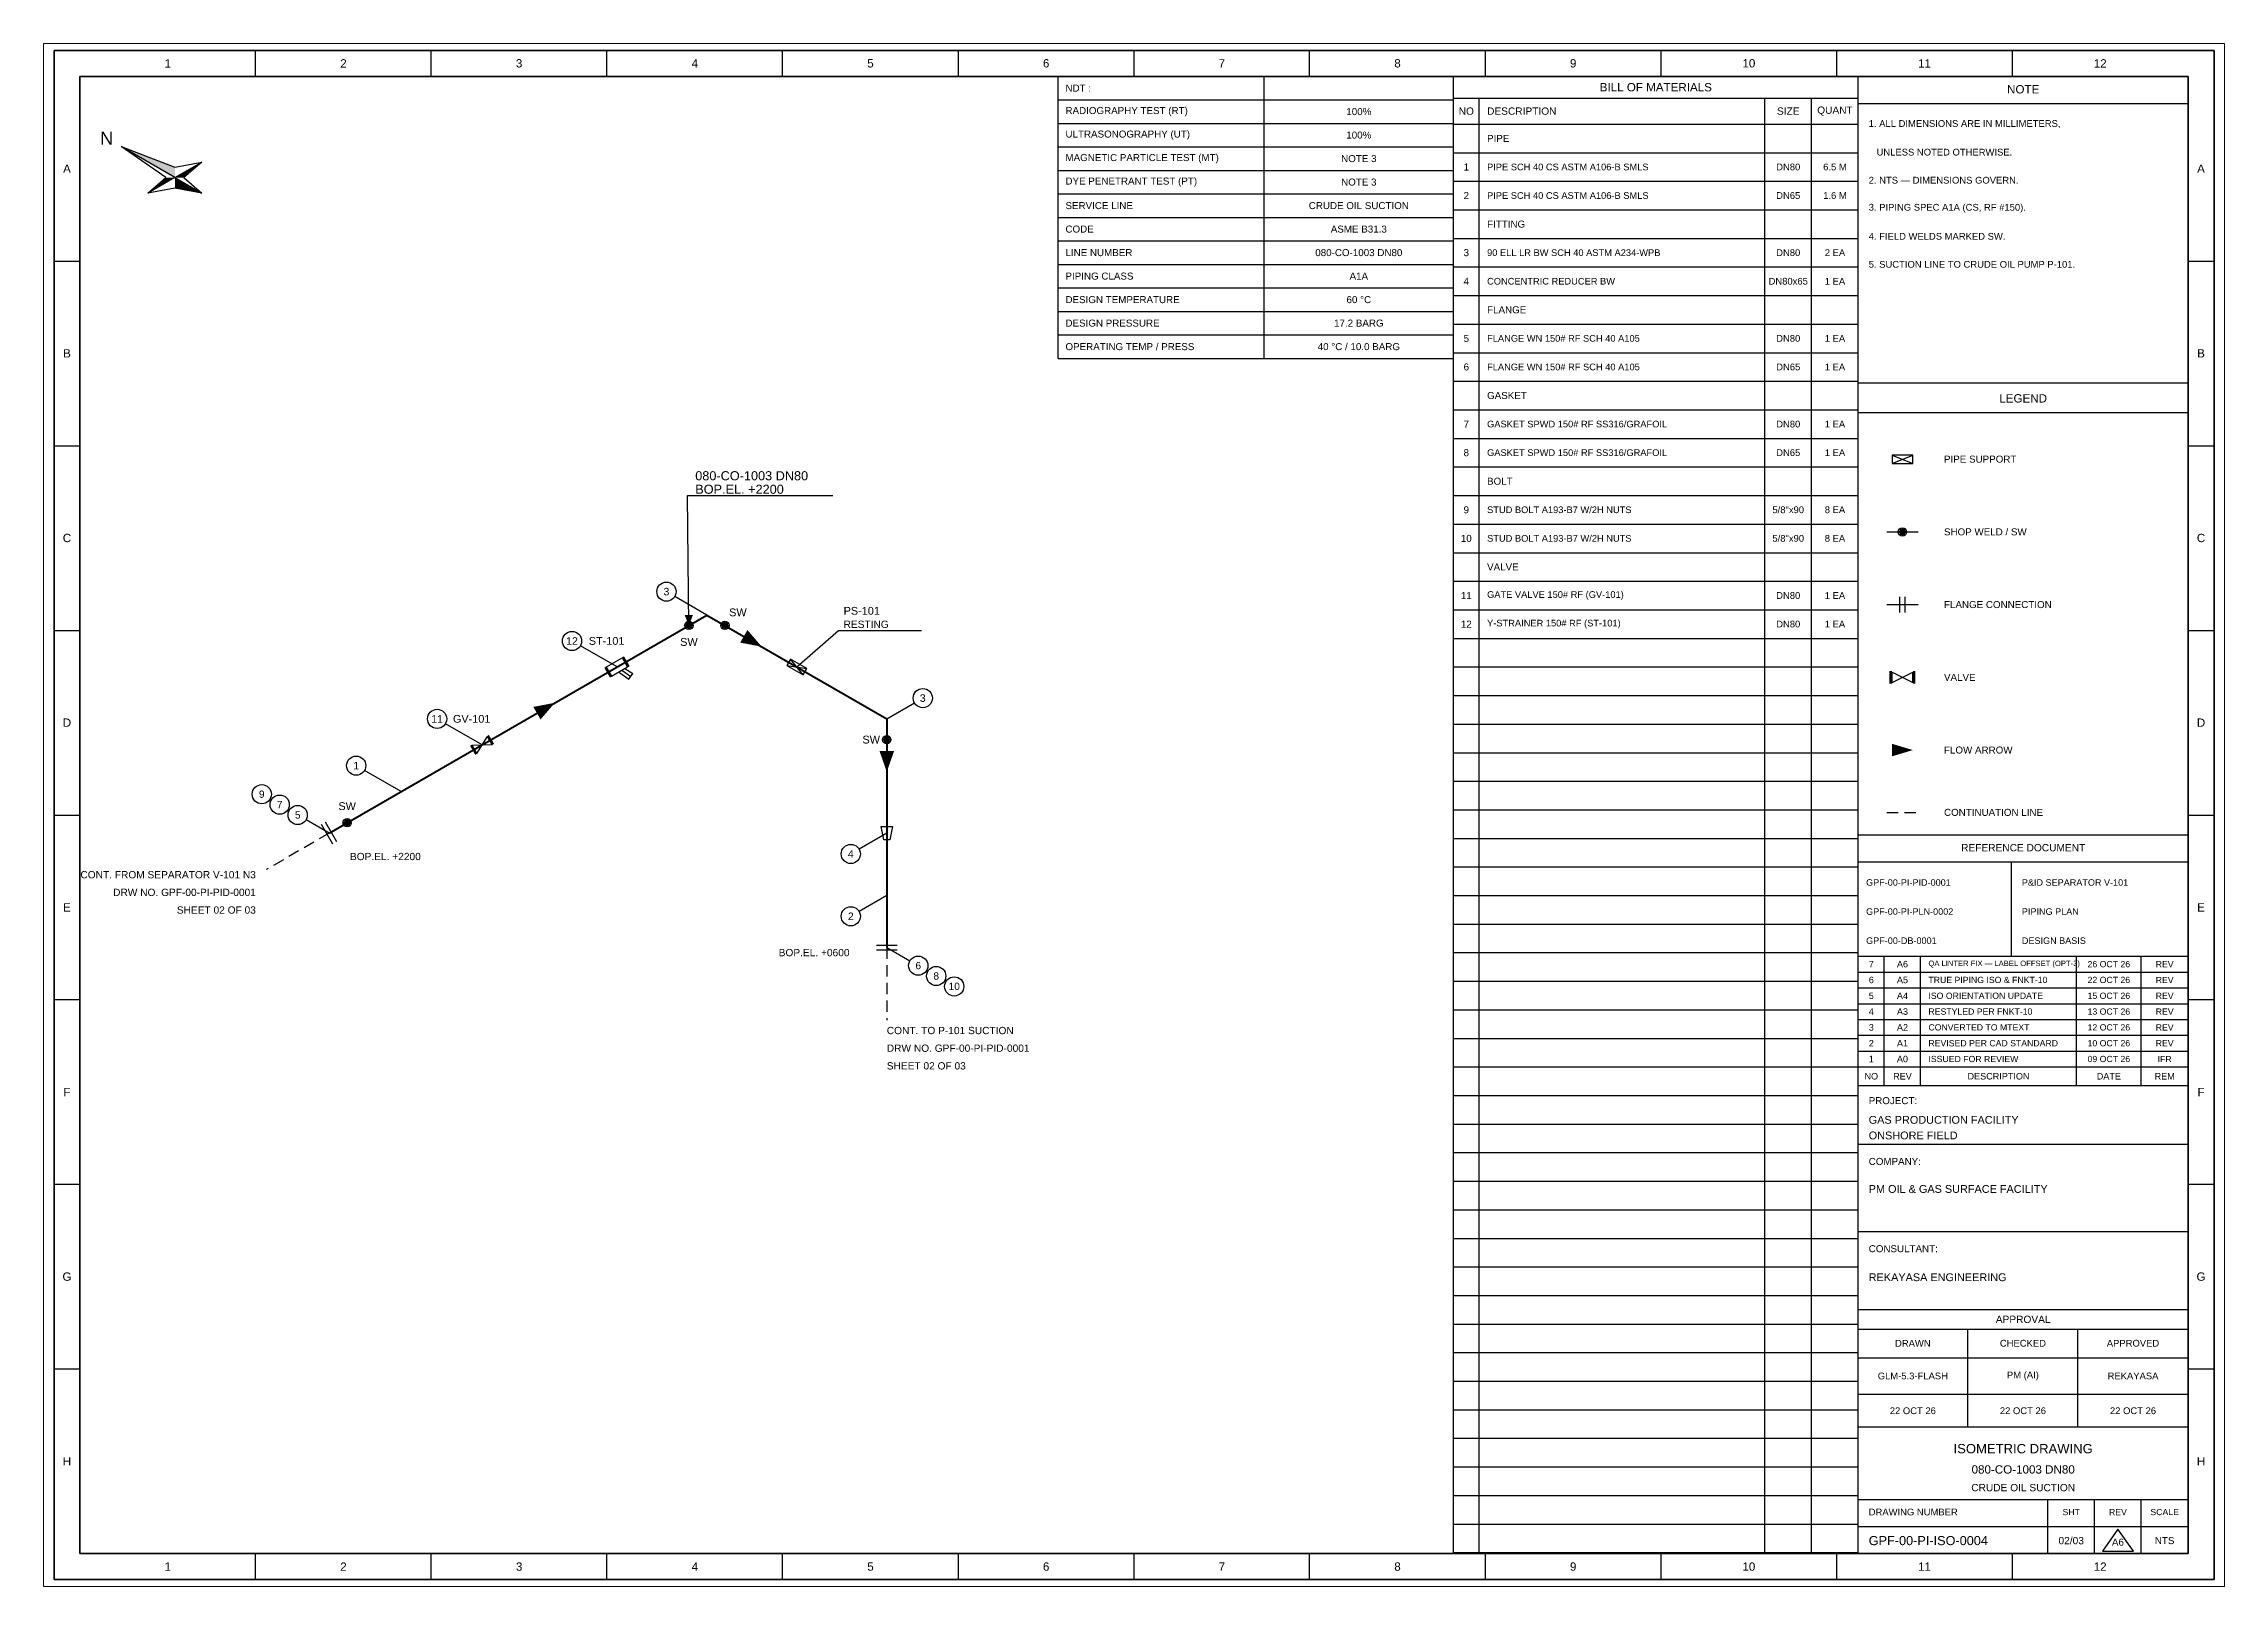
# Paper-space layout 'SHEET 2 OF 3' of a CAD drawing. Header units: millimetres. Extents: x 0 to 420, y 0 to 297.
# The model-space entities are those that its viewports show. They can reach past a viewport. Long polylines and large blocks are cut down to what shows.
import ezdxf

# ---------------------------------------------------------------- set-up
doc = ezdxf.new("R2010")
doc.units = ezdxf.units.MM
for name, color, linetype, lineweight in [('REF-FRAME', 7, 'Continuous', 35), ('REF-PROC', 7, 'Continuous', 50), ('REF-SYM', 7, 'Continuous', 25), ('REF-TEXT', 7, 'Continuous', 18), ('REF-TITLE', 7, 'Continuous', 25)]:
    doc.layers.add(name, color=color, linetype=linetype, lineweight=lineweight)
doc.layers.add('VIEWPORTS', color=7, linetype='Continuous')
doc.styles.add('ARIAL', font='arial.ttf')

psp = doc.layouts.new('SHEET 2 OF 3')

# ---------------------------------------------------------------- texts
at = {"layer": 'REF-TEXT', "style": 'ARIAL'}
for s, insert, char_height, attachment_point in [('1', (23.92, 293.2), 1.6, 5), ('2', (57.75, 293.2), 1.6, 5), ('3', (91.58, 293.2), 1.6, 5), ('4', (125.42, 293.2), 1.6, 5), ('5', (159.25, 293.2), 1.6, 5), ('6', (193.08, 293.2), 1.6, 5), ('7', (226.92, 293.2), 1.6, 5), ('8', (260.75, 293.2), 1.6, 5), ('9', (294.58, 293.2), 1.6, 5), ('10', (328.42, 293.2), 1.6, 5), ('11', (362.25, 293.2), 1.6, 5), ('12', (396.08, 293.2), 1.6, 5), ('NDT :', (196.8, 288.44), 1.35, 4), ('BILL OF MATERIALS', (310.5, 288.6), 1.6, 5), ('NOTE', (381.25, 288.2), 1.6, 5), ('RADIOGRAPHY TEST (RT)', (196.8, 283.91), 1.35, 4), ('100%', (253.3, 283.91), 1.35, 5), ('NO', (274, 284), 1.4, 5), ('DESCRIPTION', (278, 284), 1.4, 4), ('SIZE', (336, 284), 1.4, 5), ('QUANT', (345, 284), 1.4, 5), ('1. ALL DIMENSIONS ARE IN MILLIMETERS,', (351.5, 281.5), 1.3, 4), ('N', (12.14, 278.8), 2.5, 5), ('ULTRASONOGRAPHY (UT)', (196.8, 279.39), 1.35, 4), ('100%', (253.3, 279.39), 1.35, 5), ('PIPE', (278, 278.75), 1.35, 4), ('A', (4.5, 272.93), 1.6, 5), ('MAGNETIC PARTICLE TEST (MT)', (196.8, 274.86), 1.35, 4), ('NOTE 3', (253.3, 274.86), 1.35, 5), ('1', (274, 273.25), 1.35, 5), ('PIPE SCH 40 CS ASTM A106-B SMLS', (278, 273.25), 1.28, 4), ('DN80', (336, 273.25), 1.3, 5), ('6.5 M', (345, 273.25), 1.3, 5), ('   UNLESS NOTED OTHERWISE.', (351.5, 276.1), 1.3, 4), ('A', (415.5, 272.93), 1.6, 5), ('DYE PENETRANT TEST (PT)', (196.8, 270.34), 1.35, 4), ('NOTE 3', (253.3, 270.34), 1.35, 5), ('2. NTS — DIMENSIONS GOVERN.', (351.5, 270.7), 1.3, 4), ('SERVICE LINE', (196.8, 265.81), 1.35, 4), ('CRUDE OIL SUCTION', (253.3, 265.81), 1.35, 5), ('2', (274, 267.75), 1.35, 5), ('PIPE SCH 40 CS ASTM A106-B SMLS', (278, 267.75), 1.28, 4), ('DN65', (336, 267.75), 1.3, 5), ('1.6 M', (345, 267.75), 1.3, 5), ('3. PIPING SPEC A1A (CS, RF #150).', (351.5, 265.3), 1.3, 4), ('CODE', (196.8, 261.29), 1.35, 4), ('ASME B31.3', (253.3, 261.29), 1.35, 5), ('FITTING', (278, 262.25), 1.35, 4), ('4. FIELD WELDS MARKED SW.', (351.5, 259.9), 1.3, 4), ('LINE NUMBER', (196.8, 256.76), 1.35, 4), ('080-CO-1003 DN80', (253.3, 256.76), 1.35, 5), ('3', (274, 256.75), 1.35, 5), ('90 ELL LR BW SCH 40 ASTM A234-WPB', (278, 256.75), 1.28, 4), ('DN80', (336, 256.75), 1.3, 5), ('2 EA', (345, 256.75), 1.3, 5), ('PIPING CLASS', (196.8, 252.24), 1.35, 4), ('A1A', (253.3, 252.24), 1.35, 5), ('5. SUCTION LINE TO CRUDE OIL PUMP P-101.', (351.5, 254.5), 1.3, 4), ('DESIGN TEMPERATURE', (196.8, 247.71), 1.35, 4), ('60 °C', (253.3, 247.71), 1.35, 5), ('4', (274, 251.25), 1.35, 5), ('CONCENTRIC REDUCER BW', (278, 251.25), 1.28, 4), ('DN80x65', (336, 251.25), 1.3, 5), ('1 EA', (345, 251.25), 1.3, 5), ('DESIGN PRESSURE', (196.8, 243.19), 1.35, 4), ('17.2 BARG', (253.3, 243.19), 1.35, 5), ('FLANGE', (278, 245.75), 1.35, 4), ('OPERATING TEMP / PRESS', (196.8, 238.66), 1.35, 4), ('40 °C / 10.0 BARG', (253.3, 238.66), 1.35, 5), ('5', (274, 240.25), 1.35, 5), ('FLANGE WN 150# RF SCH 40 A105', (278, 240.25), 1.28, 4), ('DN80', (336, 240.25), 1.3, 5), ('1 EA', (345, 240.25), 1.3, 5), ('B', (4.5, 237.38), 1.6, 5), ('6', (274, 234.75), 1.35, 5), ('FLANGE WN 150# RF SCH 40 A105', (278, 234.75), 1.28, 4), ('DN65', (336, 234.75), 1.3, 5), ('1 EA', (345, 234.75), 1.3, 5), ('B', (415.5, 237.38), 1.6, 5), ('GASKET', (278, 229.25), 1.35, 4), ('LEGEND', (381.25, 228.7), 1.6, 5), ('7', (274, 223.75), 1.35, 5), ('GASKET SPWD 150# RF SS316/GRAFOIL', (278, 223.75), 1.28, 4), ('DN80', (336, 223.75), 1.3, 5), ('1 EA', (345, 223.75), 1.3, 5), ('8', (274, 218.25), 1.35, 5), ('GASKET SPWD 150# RF SS316/GRAFOIL', (278, 218.25), 1.28, 4), ('DN65', (336, 218.25), 1.3, 5), ('1 EA', (345, 218.25), 1.3, 5), ('080-CO-1003 DN80', (125.5, 213.8), 1.75, 4), ('PIPE SUPPORT', (366, 217), 1.35, 4), ('BOP.EL. +2200', (125.5, 211.2), 1.75, 4), ('BOLT', (278, 212.75), 1.35, 4), ('9', (274, 207.25), 1.35, 5), ('STUD BOLT A193-B7 W/2H NUTS', (278, 207.25), 1.28, 4), ('5/8"x90', (336, 207.25), 1.3, 5), ('8 EA', (345, 207.25), 1.3, 5), ('C', (4.5, 201.82), 1.6, 5), ('10', (274, 201.75), 1.35, 5), ('STUD BOLT A193-B7 W/2H NUTS', (278, 201.75), 1.28, 4), ('5/8"x90', (336, 201.75), 1.3, 5), ('8 EA', (345, 201.75), 1.3, 5), ('SHOP WELD / SW', (366, 203), 1.35, 4), ('C', (415.5, 201.82), 1.6, 5), ('VALVE', (278, 196.25), 1.35, 4), ('3', (119.95, 191.5), 1.45, 5), ('11', (274, 190.75), 1.35, 5), ('GATE VALVE 150# RF (GV-101)', (278, 190.75), 1.28, 4), ('DN80', (336, 190.75), 1.3, 5), ('1 EA', (345, 190.75), 1.3, 5), ('FLANGE CONNECTION', (366, 189), 1.35, 4), ('SW', (133.71, 187.5), 1.5, 5), ('RESTING', (154.07, 185.2), 1.4, 4), ('PS-101', (154.07, 187.8), 1.5, 4), ('12', (274, 185.25), 1.35, 5), ('Y-STRAINER 150# RF (ST-101)', (278, 185.25), 1.28, 4), ('DN80', (336, 185.25), 1.3, 5), ('1 EA', (345, 185.25), 1.3, 5), ('12', (101.77, 182), 1.45, 5), ('ST-101', (108.43, 182), 1.5, 5), ('SW', (124.28, 181.8), 1.5, 5), ('VALVE', (366, 175), 1.35, 4), ('3', (169.31, 171), 1.45, 5), ('D', (4.5, 166.28), 1.6, 5), ('11', (75.78, 167), 1.45, 5), ('GV-101', (82.44, 167), 1.5, 5), ('D', (415.5, 166.28), 1.6, 5), ('SW', (159.39, 163), 1.5, 5), ('FLOW ARROW', (366, 161), 1.35, 4), ('1', (60.2, 158), 1.45, 5), ('9', (42.01, 152.5), 1.4, 5), ('7', (45.47, 150.5), 1.4, 5), ('5', (48.94, 148.5), 1.4, 5), ('SW', (58.46, 150.2), 1.5, 5), ('CONTINUATION LINE', (366, 149), 1.35, 4), ('REFERENCE DOCUMENT', (381.25, 142.2), 1.4, 5), ('BOP.EL. +2200', (59, 140.5), 1.4, 4), ('4', (155.46, 141), 1.45, 5), ('CONT. FROM SEPARATOR V-101 N3', (40.88, 137), 1.4, 6), ('GPF-00-PI-PID-0001', (351, 135.5), 1.25, 4), ('P&ID SEPARATOR V-101', (381, 135.5), 1.25, 4), ('E', (4.5, 130.72), 1.6, 5), ('DRW NO. GPF-00-PI-PID-0001', (40.88, 133.6), 1.4, 6), ('SHEET 02 OF 03', (40.88, 130.2), 1.4, 6), ('GPF-00-PI-PLN-0002', (351, 129.9), 1.25, 4), ('PIPING PLAN', (381, 129.9), 1.25, 4), ('E', (415.5, 130.72), 1.6, 5), ('2', (155.46, 129), 1.45, 5), ('BOP.EL. +0600', (148.39, 122), 1.4, 5), ('GPF-00-DB-0001', (351, 124.3), 1.25, 4), ('DESIGN BASIS', (381, 124.3), 1.25, 4), ('6', (168.45, 119.5), 1.4, 5), ('8', (171.91, 117.5), 1.4, 5), ('7', (352, 119.78), 1.25, 5), ('A6', (358, 119.78), 1.25, 5), ('QA LINTER FIX — LABEL OFFSET (OPT-3)', (363, 119.78), 1.05, 4), ('26 OCT 26', (397.75, 119.78), 1.2, 5), ('REV', (408.5, 119.78), 1.2, 5), ('10', (175.38, 115.5), 1.4, 5), ('5', (352, 113.69), 1.25, 5), ('6', (352, 116.74), 1.25, 5), ('A5', (358, 116.74), 1.25, 5), ('A4', (358, 113.69), 1.25, 5), ('TRUE PIPING ISO & FNKT-10', (363, 116.74), 1.2, 4), ('ISO ORIENTATION UPDATE', (363, 113.69), 1.2, 4), ('22 OCT 26', (397.75, 116.74), 1.2, 5), ('15 OCT 26', (397.75, 113.69), 1.2, 5), ('REV', (408.5, 116.74), 1.2, 5), ('REV', (408.5, 113.69), 1.2, 5), ('4', (352, 110.65), 1.25, 5), ('A3', (358, 110.65), 1.25, 5), ('RESTYLED PER FNKT-10', (363, 110.65), 1.2, 4), ('13 OCT 26', (397.75, 110.65), 1.2, 5), ('REV', (408.5, 110.65), 1.2, 5), ('CONT. TO P-101 SUCTION', (162.39, 107), 1.4, 4), ('3', (352, 107.61), 1.25, 5), ('2', (352, 104.56), 1.25, 5), ('A2', (358, 107.61), 1.25, 5), ('A1', (358, 104.56), 1.25, 5), ('CONVERTED TO MTEXT', (363, 107.61), 1.2, 4), ('REVISED PER CAD STANDARD', (363, 104.56), 1.2, 4), ('12 OCT 26', (397.75, 107.61), 1.2, 5), ('10 OCT 26', (397.75, 104.56), 1.2, 5), ('REV', (408.5, 107.61), 1.2, 5), ('REV', (408.5, 104.56), 1.2, 5), ('SHEET 02 OF 03', (162.39, 100.2), 1.4, 4), ('DRW NO. GPF-00-PI-PID-0001', (162.39, 103.6), 1.4, 4), ('1', (352, 101.52), 1.25, 5), ('A0', (358, 101.52), 1.25, 5), ('ISSUED FOR REVIEW', (363, 101.52), 1.2, 4), ('09 OCT 26', (397.75, 101.52), 1.2, 5), ('IFR', (408.5, 101.52), 1.2, 5), ('NO', (352, 98.2), 1.25, 5), ('REV', (358, 98.2), 1.25, 5), ('DESCRIPTION', (376.5, 98.2), 1.25, 5), ('DATE', (397.75, 98.2), 1.25, 5), ('REM', (408.5, 98.2), 1.25, 5), ('F', (4.5, 95.17), 1.6, 5), ('PROJECT:', (351.5, 93.5), 1.35, 4), ('F', (415.5, 95.17), 1.6, 5), ('GAS PRODUCTION FACILITY', (351.5, 89.8), 1.5, 4), ('ONSHORE FIELD', (351.5, 86.8), 1.5, 4), ('COMPANY:', (351.5, 81.8), 1.35, 4), ('PM OIL & GAS SURFACE FACILITY', (351.5, 76.5), 1.5, 4), ('CONSULTANT:', (351.5, 65), 1.35, 4), ('G', (4.5, 59.62), 1.6, 5), ('REKAYASA ENGINEERING', (351.5, 59.5), 1.5, 4), ('G', (415.5, 59.62), 1.6, 5), ('APPROVAL', (381.25, 51.4), 1.4, 5), ('DRAWN', (360, 46.8), 1.3, 5), ('CHECKED', (381.2, 46.8), 1.3, 5), ('APPROVED', (402.4, 46.8), 1.3, 5), ('GLM-5.3-FLASH', (360, 40.5), 1.3, 5), ('PM (AI)', (381.2, 40.5), 1.3, 5), ('REKAYASA', (402.4, 40.5), 1.3, 5), ('22 OCT 26', (360, 33.8), 1.3, 5), ('22 OCT 26', (381.2, 33.8), 1.3, 5), ('22 OCT 26', (402.4, 33.8), 1.3, 5), ('ISOMETRIC DRAWING', (381.25, 26.5), 1.8, 5), ('H', (4.5, 24.07), 1.6, 5), ('080-CO-1003 DN80', (381.25, 22.5), 1.6, 5), ('H', (415.5, 24.07), 1.6, 5), ('CRUDE OIL SUCTION', (381.25, 19), 1.4, 5), ('DRAWING NUMBER', (351.5, 14.3), 1.3, 4), ('SHT', (390.5, 14.3), 1.2, 5), ('REV', (399.5, 14.3), 1.2, 5), ('SCALE', (408.5, 14.3), 1.2, 5), ('GPF-00-PI-ISO-0004', (351.5, 8.8), 1.75, 4), ('02/03', (390.5, 8.8), 1.4, 5), ('A6', (399.5, 8.5), 1.35, 5), ('NTS', (408.5, 8.8), 1.35, 5), ('1', (23.92, 3.8), 1.6, 5), ('2', (57.75, 3.8), 1.6, 5), ('3', (91.58, 3.8), 1.6, 5), ('4', (125.42, 3.8), 1.6, 5), ('5', (159.25, 3.8), 1.6, 5), ('6', (193.08, 3.8), 1.6, 5), ('7', (226.92, 3.8), 1.6, 5), ('8', (260.75, 3.8), 1.6, 5), ('9', (294.58, 3.8), 1.6, 5), ('10', (328.42, 3.8), 1.6, 5), ('11', (362.25, 3.8), 1.6, 5), ('12', (396.08, 3.8), 1.6, 5)]:
    psp.add_mtext(s, dxfattribs=dict(at, insert=insert, char_height=char_height, attachment_point=attachment_point))

msp = doc.modelspace()

# ---------------------------------------------------------------- texts
at = {"layer": 'REF-TEXT', "style": 'ARIAL'}
for s, insert, char_height, attachment_point in [('1', (523.92, 293.2), 1.6, 5), ('2', (557.75, 293.2), 1.6, 5), ('3', (591.58, 293.2), 1.6, 5), ('4', (625.42, 293.2), 1.6, 5), ('5', (659.25, 293.2), 1.6, 5), ('6', (693.08, 293.2), 1.6, 5), ('7', (726.92, 293.2), 1.6, 5), ('8', (760.75, 293.2), 1.6, 5), ('9', (794.58, 293.2), 1.6, 5), ('10', (828.42, 293.2), 1.6, 5), ('11', (862.25, 293.2), 1.6, 5), ('12', (896.08, 293.2), 1.6, 5), ('NDT :', (696.8, 288.44), 1.35, 4), ('BILL OF MATERIALS', (810.5, 288.6), 1.6, 5), ('NOTE', (881.25, 288.2), 1.6, 5), ('RADIOGRAPHY TEST (RT)', (696.8, 283.91), 1.35, 4), ('100%', (753.3, 283.91), 1.35, 5), ('NO', (774, 284), 1.4, 5), ('DESCRIPTION', (778, 284), 1.4, 4), ('SIZE', (836, 284), 1.4, 5), ('QUANT', (845, 284), 1.4, 5), ('1. ALL DIMENSIONS ARE IN MILLIMETERS,', (851.5, 281.5), 1.3, 4), ('N', (512.14, 278.8), 2.5, 5), ('ULTRASONOGRAPHY (UT)', (696.8, 279.39), 1.35, 4), ('100%', (753.3, 279.39), 1.35, 5), ('PIPE', (778, 278.75), 1.35, 4), ('A', (504.5, 272.93), 1.6, 5), ('MAGNETIC PARTICLE TEST (MT)', (696.8, 274.86), 1.35, 4), ('NOTE 3', (753.3, 274.86), 1.35, 5), ('1', (774, 273.25), 1.35, 5), ('PIPE SCH 40 CS ASTM A106-B SMLS', (778, 273.25), 1.28, 4), ('DN80', (836, 273.25), 1.3, 5), ('6.5 M', (845, 273.25), 1.3, 5), ('   UNLESS NOTED OTHERWISE.', (851.5, 276.1), 1.3, 4), ('A', (915.5, 272.93), 1.6, 5), ('DYE PENETRANT TEST (PT)', (696.8, 270.34), 1.35, 4), ('NOTE 3', (753.3, 270.34), 1.35, 5), ('2. NTS — DIMENSIONS GOVERN.', (851.5, 270.7), 1.3, 4), ('SERVICE LINE', (696.8, 265.81), 1.35, 4), ('CRUDE OIL SUCTION', (753.3, 265.81), 1.35, 5), ('2', (774, 267.75), 1.35, 5), ('PIPE SCH 40 CS ASTM A106-B SMLS', (778, 267.75), 1.28, 4), ('DN65', (836, 267.75), 1.3, 5), ('1.6 M', (845, 267.75), 1.3, 5), ('3. PIPING SPEC A1A (CS, RF #150).', (851.5, 265.3), 1.3, 4), ('CODE', (696.8, 261.29), 1.35, 4), ('ASME B31.3', (753.3, 261.29), 1.35, 5), ('FITTING', (778, 262.25), 1.35, 4), ('4. FIELD WELDS MARKED SW.', (851.5, 259.9), 1.3, 4), ('LINE NUMBER', (696.8, 256.76), 1.35, 4), ('080-CO-1003 DN80', (753.3, 256.76), 1.35, 5), ('3', (774, 256.75), 1.35, 5), ('90 ELL LR BW SCH 40 ASTM A234-WPB', (778, 256.75), 1.28, 4), ('DN80', (836, 256.75), 1.3, 5), ('2 EA', (845, 256.75), 1.3, 5), ('PIPING CLASS', (696.8, 252.24), 1.35, 4), ('A1A', (753.3, 252.24), 1.35, 5), ('5. SUCTION LINE TO CRUDE OIL PUMP P-101.', (851.5, 254.5), 1.3, 4), ('DESIGN TEMPERATURE', (696.8, 247.71), 1.35, 4), ('60 °C', (753.3, 247.71), 1.35, 5), ('4', (774, 251.25), 1.35, 5), ('CONCENTRIC REDUCER BW', (778, 251.25), 1.28, 4), ('DN80x65', (836, 251.25), 1.3, 5), ('1 EA', (845, 251.25), 1.3, 5), ('DESIGN PRESSURE', (696.8, 243.19), 1.35, 4), ('17.2 BARG', (753.3, 243.19), 1.35, 5), ('FLANGE', (778, 245.75), 1.35, 4), ('OPERATING TEMP / PRESS', (696.8, 238.66), 1.35, 4), ('40 °C / 10.0 BARG', (753.3, 238.66), 1.35, 5), ('5', (774, 240.25), 1.35, 5), ('FLANGE WN 150# RF SCH 40 A105', (778, 240.25), 1.28, 4), ('DN80', (836, 240.25), 1.3, 5), ('1 EA', (845, 240.25), 1.3, 5), ('B', (504.5, 237.38), 1.6, 5), ('6', (774, 234.75), 1.35, 5), ('FLANGE WN 150# RF SCH 40 A105', (778, 234.75), 1.28, 4), ('DN65', (836, 234.75), 1.3, 5), ('1 EA', (845, 234.75), 1.3, 5), ('B', (915.5, 237.38), 1.6, 5), ('GASKET', (778, 229.25), 1.35, 4), ('LEGEND', (881.25, 228.7), 1.6, 5), ('7', (774, 223.75), 1.35, 5), ('GASKET SPWD 150# RF SS316/GRAFOIL', (778, 223.75), 1.28, 4), ('DN80', (836, 223.75), 1.3, 5), ('1 EA', (845, 223.75), 1.3, 5), ('8', (774, 218.25), 1.35, 5), ('GASKET SPWD 150# RF SS316/GRAFOIL', (778, 218.25), 1.28, 4), ('DN65', (836, 218.25), 1.3, 5), ('1 EA', (845, 218.25), 1.3, 5), ('080-CO-1003 DN80', (625.5, 213.8), 1.75, 4), ('PIPE SUPPORT', (866, 217), 1.35, 4), ('BOP.EL. +2200', (625.5, 211.2), 1.75, 4), ('BOLT', (778, 212.75), 1.35, 4), ('9', (774, 207.25), 1.35, 5), ('STUD BOLT A193-B7 W/2H NUTS', (778, 207.25), 1.28, 4), ('5/8"x90', (836, 207.25), 1.3, 5), ('8 EA', (845, 207.25), 1.3, 5), ('C', (504.5, 201.82), 1.6, 5), ('10', (774, 201.75), 1.35, 5), ('STUD BOLT A193-B7 W/2H NUTS', (778, 201.75), 1.28, 4), ('5/8"x90', (836, 201.75), 1.3, 5), ('8 EA', (845, 201.75), 1.3, 5), ('SHOP WELD / SW', (866, 203), 1.35, 4), ('C', (915.5, 201.82), 1.6, 5), ('VALVE', (778, 196.25), 1.35, 4), ('3', (619.95, 191.5), 1.45, 5), ('11', (774, 190.75), 1.35, 5), ('GATE VALVE 150# RF (GV-101)', (778, 190.75), 1.28, 4), ('DN80', (836, 190.75), 1.3, 5), ('1 EA', (845, 190.75), 1.3, 5), ('FLANGE CONNECTION', (866, 189), 1.35, 4), ('SW', (633.71, 187.5), 1.5, 5), ('RESTING', (654.07, 185.2), 1.4, 4), ('PS-101', (654.07, 187.8), 1.5, 4), ('12', (774, 185.25), 1.35, 5), ('Y-STRAINER 150# RF (ST-101)', (778, 185.25), 1.28, 4), ('DN80', (836, 185.25), 1.3, 5), ('1 EA', (845, 185.25), 1.3, 5), ('12', (601.76, 182), 1.45, 5), ('ST-101', (608.43, 182), 1.5, 5), ('SW', (624.28, 181.8), 1.5, 5), ('VALVE', (866, 175), 1.35, 4), ('3', (669.32, 171), 1.45, 5), ('D', (504.5, 166.28), 1.6, 5), ('11', (575.78, 167), 1.45, 5), ('GV-101', (582.44, 167), 1.5, 5), ('D', (915.5, 166.28), 1.6, 5), ('SW', (659.39, 163), 1.5, 5), ('FLOW ARROW', (866, 161), 1.35, 4), ('1', (560.2, 158), 1.45, 5), ('9', (542.01, 152.5), 1.4, 5), ('7', (545.47, 150.5), 1.4, 5), ('5', (548.94, 148.5), 1.4, 5), ('SW', (558.46, 150.2), 1.5, 5), ('CONTINUATION LINE', (866, 149), 1.35, 4), ('REFERENCE DOCUMENT', (881.25, 142.2), 1.4, 5), ('BOP.EL. +2200', (559, 140.5), 1.4, 4), ('4', (655.46, 141), 1.45, 5), ('CONT. FROM SEPARATOR V-101 N3', (540.88, 137), 1.4, 6), ('GPF-00-PI-PID-0001', (851, 135.5), 1.25, 4), ('P&ID SEPARATOR V-101', (881, 135.5), 1.25, 4), ('E', (504.5, 130.72), 1.6, 5), ('DRW NO. GPF-00-PI-PID-0001', (540.88, 133.6), 1.4, 6), ('SHEET 02 OF 03', (540.88, 130.2), 1.4, 6), ('GPF-00-PI-PLN-0002', (851, 129.9), 1.25, 4), ('PIPING PLAN', (881, 129.9), 1.25, 4), ('E', (915.5, 130.72), 1.6, 5), ('2', (655.46, 129), 1.45, 5), ('BOP.EL. +0600', (648.39, 122), 1.4, 5), ('GPF-00-DB-0001', (851, 124.3), 1.25, 4), ('DESIGN BASIS', (881, 124.3), 1.25, 4), ('6', (668.45, 119.5), 1.4, 5), ('8', (671.91, 117.5), 1.4, 5), ('7', (852, 119.78), 1.25, 5), ('A6', (858, 119.78), 1.25, 5), ('QA LINTER FIX — LABEL OFFSET (OPT-3)', (863, 119.78), 1.05, 4), ('26 OCT 26', (897.75, 119.78), 1.2, 5), ('REV', (908.5, 119.78), 1.2, 5), ('10', (675.38, 115.5), 1.4, 5), ('5', (852, 113.69), 1.25, 5), ('6', (852, 116.74), 1.25, 5), ('A5', (858, 116.74), 1.25, 5), ('A4', (858, 113.69), 1.25, 5), ('TRUE PIPING ISO & FNKT-10', (863, 116.74), 1.2, 4), ('ISO ORIENTATION UPDATE', (863, 113.69), 1.2, 4), ('22 OCT 26', (897.75, 116.74), 1.2, 5), ('15 OCT 26', (897.75, 113.69), 1.2, 5), ('REV', (908.5, 116.74), 1.2, 5), ('REV', (908.5, 113.69), 1.2, 5), ('4', (852, 110.65), 1.25, 5), ('A3', (858, 110.65), 1.25, 5), ('RESTYLED PER FNKT-10', (863, 110.65), 1.2, 4), ('13 OCT 26', (897.75, 110.65), 1.2, 5), ('REV', (908.5, 110.65), 1.2, 5), ('CONT. TO P-101 SUCTION', (662.39, 107), 1.4, 4), ('3', (852, 107.61), 1.25, 5), ('2', (852, 104.56), 1.25, 5), ('A2', (858, 107.61), 1.25, 5), ('A1', (858, 104.56), 1.25, 5), ('CONVERTED TO MTEXT', (863, 107.61), 1.2, 4), ('REVISED PER CAD STANDARD', (863, 104.56), 1.2, 4), ('12 OCT 26', (897.75, 107.61), 1.2, 5), ('10 OCT 26', (897.75, 104.56), 1.2, 5), ('REV', (908.5, 107.61), 1.2, 5), ('REV', (908.5, 104.56), 1.2, 5), ('SHEET 02 OF 03', (662.39, 100.2), 1.4, 4), ('DRW NO. GPF-00-PI-PID-0001', (662.39, 103.6), 1.4, 4), ('1', (852, 101.52), 1.25, 5), ('A0', (858, 101.52), 1.25, 5), ('ISSUED FOR REVIEW', (863, 101.52), 1.2, 4), ('09 OCT 26', (897.75, 101.52), 1.2, 5), ('IFR', (908.5, 101.52), 1.2, 5), ('NO', (852, 98.2), 1.25, 5), ('REV', (858, 98.2), 1.25, 5), ('DESCRIPTION', (876.5, 98.2), 1.25, 5), ('DATE', (897.75, 98.2), 1.25, 5), ('REM', (908.5, 98.2), 1.25, 5), ('F', (504.5, 95.17), 1.6, 5), ('PROJECT:', (851.5, 93.5), 1.35, 4), ('F', (915.5, 95.17), 1.6, 5), ('GAS PRODUCTION FACILITY', (851.5, 89.8), 1.5, 4), ('ONSHORE FIELD', (851.5, 86.8), 1.5, 4), ('COMPANY:', (851.5, 81.8), 1.35, 4), ('PM OIL & GAS SURFACE FACILITY', (851.5, 76.5), 1.5, 4), ('CONSULTANT:', (851.5, 65), 1.35, 4), ('G', (504.5, 59.62), 1.6, 5), ('REKAYASA ENGINEERING', (851.5, 59.5), 1.5, 4), ('G', (915.5, 59.62), 1.6, 5), ('APPROVAL', (881.25, 51.4), 1.4, 5), ('DRAWN', (860, 46.8), 1.3, 5), ('CHECKED', (881.2, 46.8), 1.3, 5), ('APPROVED', (902.4, 46.8), 1.3, 5), ('GLM-5.3-FLASH', (860, 40.5), 1.3, 5), ('PM (AI)', (881.2, 40.5), 1.3, 5), ('REKAYASA', (902.4, 40.5), 1.3, 5), ('22 OCT 26', (860, 33.8), 1.3, 5), ('22 OCT 26', (881.2, 33.8), 1.3, 5), ('22 OCT 26', (902.4, 33.8), 1.3, 5), ('ISOMETRIC DRAWING', (881.25, 26.5), 1.8, 5), ('H', (504.5, 24.07), 1.6, 5), ('080-CO-1003 DN80', (881.25, 22.5), 1.6, 5), ('H', (915.5, 24.07), 1.6, 5), ('CRUDE OIL SUCTION', (881.25, 19), 1.4, 5), ('DRAWING NUMBER', (851.5, 14.3), 1.3, 4), ('SHT', (890.5, 14.3), 1.2, 5), ('REV', (899.5, 14.3), 1.2, 5), ('SCALE', (908.5, 14.3), 1.2, 5), ('GPF-00-PI-ISO-0004', (851.5, 8.8), 1.75, 4), ('02/03', (890.5, 8.8), 1.4, 5), ('A6', (899.5, 8.5), 1.35, 5), ('NTS', (908.5, 8.8), 1.35, 5), ('1', (523.92, 3.8), 1.6, 5), ('2', (557.75, 3.8), 1.6, 5), ('3', (591.58, 3.8), 1.6, 5), ('4', (625.42, 3.8), 1.6, 5), ('5', (659.25, 3.8), 1.6, 5), ('6', (693.08, 3.8), 1.6, 5), ('7', (726.92, 3.8), 1.6, 5), ('8', (760.75, 3.8), 1.6, 5), ('9', (794.58, 3.8), 1.6, 5), ('10', (828.42, 3.8), 1.6, 5), ('11', (862.25, 3.8), 1.6, 5), ('12', (896.08, 3.8), 1.6, 5)]:
    msp.add_mtext(s, dxfattribs=dict(at, insert=insert, char_height=char_height, attachment_point=attachment_point))

# ---------------------------------------------------------------- linework, layer by layer
at = {"layer": 'REF-FRAME'}
for p, q in [((502, 295.7), (502, 1.3)), ((918, 295.7), (502, 295.7)), ((918, 1.3), (918, 295.7)), ((507, 290.7), (507, 6.3)), ((913, 290.7), (507, 290.7)), ((913, 6.3), (913, 290.7)), ((507, 6.3), (913, 6.3)), ((502, 1.3), (918, 1.3))]:
    msp.add_line(p, q, dxfattribs=at)
at = {"layer": 'REF-PROC'}
for p, q in [((555, 145), (627.75, 187)), ((627.75, 187), (662.39, 167)), ((662.39, 167), (662.39, 123))]:
    msp.add_line(p, q, dxfattribs=at)
at = {"layer": 'REF-SYM'}
for p, q in [((624, 210), (652, 210)), ((624.28, 185), (624, 210)), ((627.75, 187), (621.55, 190.57)), ((610.43, 177), (603.37, 181.07)), ((645.07, 177), (653.07, 184)), ((653.07, 184), (669.07, 184)), ((611.48, 178.77), (608.37, 176.97)), ((608.37, 176.97), (609.37, 175.23)), ((609.37, 175.23), (612.48, 177.03)), ((612.48, 177.03), (611.48, 178.77)), ((611.96, 176.73), (613.46, 175.75)), ((643.86, 178.51), (643.16, 177.29)), ((643.16, 177.29), (646.28, 175.49)), ((643.16, 177.29), (646.98, 176.71)), ((646.28, 175.49), (643.86, 178.51)), ((646.98, 176.71), (643.86, 178.51)), ((646.28, 175.49), (646.98, 176.71)), ((610.75, 176.03), (612.72, 174.63)), ((611.36, 176.38), (613.09, 175.19)), ((612.72, 174.63), (613.46, 175.75)), ((662.39, 167), (667.71, 170.07)), ((584.44, 162), (577.39, 166.07)), ((582.52, 161.93), (586.37, 162.07)), ((583.42, 160.37), (582.52, 161.93)), ((583.42, 160.37), (585.47, 163.63)), ((586.37, 162.07), (585.47, 163.63)), ((568.86, 153), (561.8, 157.07)), ((555, 145), (550.54, 147.57)), ((556.49, 143.32), (554.29, 147.13)), ((552.06, 143.3), (550.15, 142.2)), ((555, 145), (553.09, 143.9)), ((555.71, 142.87), (553.51, 146.68)), ((662.39, 145), (657.06, 141.93)), ((661.29, 146.3), (663.49, 146.3)), ((661.79, 143.7), (661.29, 146.3)), ((662.99, 143.7), (661.79, 143.7)), ((663.49, 146.3), (662.99, 143.7)), ((546.17, 139.9), (544.26, 138.8)), ((549.11, 141.6), (547.21, 140.5)), ((543.22, 138.2), (542.88, 138)), ((662.39, 133), (657.06, 129.93)), ((660.39, 123.45), (664.39, 123.45)), ((660.39, 122.55), (664.39, 122.55)), ((662.39, 123), (662.39, 120.8)), ((662.39, 123), (666.85, 120.42)), ((662.39, 119.6), (662.39, 117.4)), ((662.39, 116.2), (662.39, 114)), ((662.39, 112.8), (662.39, 110.6)), ((662.39, 109.4), (662.39, 109))]:
    msp.add_line(p, q, dxfattribs=at)
for centre, radius in [((619.95, 191.5), 1.85), ((624.28, 185), 0.8), ((631.21, 185), 0.8), ((601.77, 182), 1.85), ((669.32, 171), 1.85), ((575.78, 167), 1.85), ((662.39, 163), 0.8), ((560.2, 158), 1.85), ((542.01, 152.5), 1.85), ((545.47, 150.5), 1.85), ((548.94, 148.5), 1.85), ((558.46, 147), 0.8), ((655.46, 141), 1.85), ((655.46, 129), 1.85), ((668.45, 119.5), 1.85), ((671.91, 117.5), 1.85), ((675.38, 115.5), 1.85)]:
    msp.add_circle(centre, radius, dxfattribs=at)
for points in [[(525.3, 271.2), (514.91, 277.2), (525.3, 273.2)], [(525.3, 271.2), (530.5, 274.2), (527.03, 271.2)], [(525.3, 271.2), (520.1, 268.2), (523.57, 271.2)], [(525.3, 271.2), (530.5, 268.2), (525.3, 269.2)], [(857.2, 203), (858, 202.2), (858, 203.8), (858.8, 203)], [(857.43, 202.43), (858.57, 202.43), (857.43, 203.57), (858.57, 203.57)], [(624.28, 185), (623.46, 186.99), (625.06, 187.01)], [(623.48, 185), (624.28, 184.2), (624.28, 185.8), (625.08, 185)], [(623.72, 184.43), (624.85, 184.43), (623.72, 185.57), (624.85, 185.57)], [(630.41, 185), (631.21, 184.2), (631.21, 185.8), (632.01, 185)], [(630.64, 184.43), (631.78, 184.43), (630.64, 185.57), (631.78, 185.57)], [(638.31, 180.9), (635.55, 184.11), (634.15, 181.69)], [(609.07, 174.95), (609.42, 175.15), (607.97, 176.85), (608.32, 177.05)], [(612.53, 176.95), (612.88, 177.15), (611.43, 178.85), (611.78, 179.05)], [(855.5, 173.8), (856, 173.8), (855.5, 176.2), (856, 176.2)], [(860, 173.8), (860.5, 173.8), (860, 176.2), (860.5, 176.2)], [(598.47, 170.1), (594.31, 169.31), (595.71, 166.89)], [(586.42, 161.98), (586.76, 162.18), (585.42, 163.72), (585.76, 163.92)], [(661.59, 163), (662.39, 162.2), (662.39, 163.8), (663.19, 163)], [(583.13, 160.08), (583.47, 160.28), (582.13, 161.82), (582.47, 162.02)], [(662.39, 156.8), (663.79, 160.8), (660.99, 160.8)], [(661.82, 162.43), (662.95, 162.43), (661.82, 163.57), (662.95, 163.57)], [(860, 161), (856, 162.2), (856, 159.8)], [(557.66, 147), (558.46, 146.2), (558.46, 147.8), (559.26, 147)], [(557.9, 146.43), (559.03, 146.43), (557.9, 147.57), (559.03, 147.57)]]:
    msp.add_solid(points, dxfattribs=at)
at = {"layer": 'REF-TITLE'}
for p, q in [((540.83, 290.7), (540.83, 295.7)), ((574.67, 290.7), (574.67, 295.7)), ((608.5, 290.7), (608.5, 295.7)), ((642.33, 290.7), (642.33, 295.7)), ((676.17, 290.7), (676.17, 295.7)), ((710, 290.7), (710, 295.7)), ((743.83, 290.7), (743.83, 295.7)), ((777.67, 290.7), (777.67, 295.7)), ((811.5, 290.7), (811.5, 295.7)), ((845.33, 290.7), (845.33, 295.7)), ((879.17, 290.7), (879.17, 295.7)), ((695.4, 236.4), (695.4, 290.7)), ((695.4, 290.7), (771.5, 290.7)), ((735.1, 236.4), (735.1, 290.7)), ((771.5, 290.7), (771.5, 6.3)), ((849.5, 290.7), (771.5, 290.7)), ((849.5, 6.3), (849.5, 290.7)), ((849.5, 290.7), (913, 290.7)), ((913, 6.3), (913, 290.7)), ((695.4, 286.18), (771.5, 286.18)), ((771.5, 286.5), (849.5, 286.5)), ((776.5, 6.3), (776.5, 286.5)), ((831.5, 6.3), (831.5, 286.5)), ((840.5, 6.3), (840.5, 286.5)), ((695.4, 281.65), (771.5, 281.65)), ((771.5, 281.5), (849.5, 281.5)), ((849.5, 285.5), (913, 285.5)), ((514.91, 277.2), (525.3, 273.2)), ((523.57, 271.2), (514.91, 277.2)), ((525.3, 271.2), (514.91, 277.2)), ((525.3, 271.2), (530.5, 274.2)), ((525.3, 273.2), (530.5, 274.2)), ((530.5, 274.2), (527.03, 271.2)), ((695.4, 277.12), (771.5, 277.12)), ((771.5, 276), (849.5, 276)), ((520.1, 268.2), (523.57, 271.2)), ((525.3, 271.2), (520.1, 268.2)), ((525.3, 269.2), (520.1, 268.2)), ((525.3, 271.2), (530.5, 268.2)), ((530.5, 268.2), (525.3, 269.2)), ((527.03, 271.2), (530.5, 268.2)), ((695.4, 272.6), (771.5, 272.6)), ((771.5, 270.5), (849.5, 270.5)), ((695.4, 268.07), (771.5, 268.07)), ((771.5, 265), (849.5, 265)), ((695.4, 263.55), (771.5, 263.55)), ((695.4, 259.02), (771.5, 259.02)), ((771.5, 259.5), (849.5, 259.5)), ((502, 255.15), (507, 255.15)), ((695.4, 254.5), (771.5, 254.5)), ((771.5, 254), (849.5, 254)), ((913, 255.15), (918, 255.15)), ((695.4, 249.97), (771.5, 249.97)), ((771.5, 248.5), (849.5, 248.5)), ((695.4, 245.45), (771.5, 245.45)), ((695.4, 240.93), (771.5, 240.93)), ((771.5, 243), (849.5, 243)), ((695.4, 236.4), (771.5, 236.4)), ((771.5, 237.5), (849.5, 237.5)), ((771.5, 232), (849.5, 232)), ((849.5, 231.7), (913, 231.7)), ((771.5, 226.5), (849.5, 226.5)), ((849.5, 226), (913, 226)), ((502, 219.6), (507, 219.6)), ((771.5, 221), (849.5, 221)), ((913, 219.6), (918, 219.6)), ((771.5, 215.5), (849.5, 215.5)), ((856, 216.2), (860, 217.8)), ((856, 217.8), (856, 216.2)), ((856, 217.8), (860, 216.2)), ((860, 217.8), (856, 217.8)), ((856, 216.2), (860, 216.2)), ((860, 216.2), (860, 217.8)), ((771.5, 210), (849.5, 210)), ((771.5, 204.5), (849.5, 204.5)), ((855, 203), (861, 203)), ((771.5, 199), (849.5, 199)), ((771.5, 193.5), (849.5, 193.5)), ((855, 189), (861, 189)), ((857.5, 187.5), (857.5, 190.5)), ((858.5, 187.5), (858.5, 190.5)), ((771.5, 188), (849.5, 188)), ((502, 184.05), (507, 184.05)), ((771.5, 182.5), (849.5, 182.5)), ((913, 184.05), (918, 184.05)), ((771.5, 177), (849.5, 177)), ((856, 174), (856, 176)), ((856, 174), (860, 176)), ((856, 176), (860, 174)), ((860, 174), (860, 176)), ((771.5, 171.5), (849.5, 171.5)), ((771.5, 166), (849.5, 166)), ((771.5, 160.5), (849.5, 160.5)), ((771.5, 155), (849.5, 155)), ((502, 148.5), (507, 148.5)), ((771.5, 149.5), (849.5, 149.5)), ((855, 149), (857.2, 149)), ((858.4, 149), (860.6, 149)), ((913, 148.5), (918, 148.5)), ((771.5, 144), (849.5, 144)), ((849.5, 144.7), (913, 144.7)), ((849.5, 139.5), (913, 139.5)), ((879, 121.3), (879, 139.5)), ((771.5, 138.5), (849.5, 138.5)), ((771.5, 133), (849.5, 133)), ((771.5, 127.5), (849.5, 127.5)), ((771.5, 122), (849.5, 122)), ((849.5, 121.3), (913, 121.3)), ((849.5, 118.26), (913, 118.26)), ((854.5, 96.4), (854.5, 121.3)), ((861.5, 96.4), (861.5, 121.3)), ((891.5, 96.4), (891.5, 121.3)), ((904, 96.4), (904, 121.3)), ((771.5, 116.5), (849.5, 116.5)), ((849.5, 115.21), (913, 115.21)), ((502, 112.95), (507, 112.95)), ((771.5, 111), (849.5, 111)), ((849.5, 112.17), (913, 112.17)), ((913, 112.95), (918, 112.95)), ((771.5, 105.5), (849.5, 105.5)), ((849.5, 109.13), (913, 109.13)), ((849.5, 106.09), (913, 106.09)), ((849.5, 103.04), (913, 103.04)), ((771.5, 100), (849.5, 100)), ((849.5, 100), (913, 100)), ((771.5, 94.5), (849.5, 94.5)), ((849.5, 96.4), (913, 96.4)), ((771.5, 89), (849.5, 89)), ((849.5, 85.1), (913, 85.1)), ((771.5, 83.5), (849.5, 83.5)), ((502, 77.4), (507, 77.4)), ((771.5, 78), (849.5, 78)), ((913, 77.4), (918, 77.4)), ((771.5, 72.5), (849.5, 72.5)), ((849.5, 68.3), (913, 68.3)), ((771.5, 67), (849.5, 67)), ((771.5, 61.5), (849.5, 61.5)), ((771.5, 56), (849.5, 56)), ((771.5, 50.5), (849.5, 50.5)), ((849.5, 53.3), (913, 53.3)), ((849.5, 49.5), (913, 49.5)), ((870.6, 30.7), (870.6, 49.5)), ((891.8, 30.7), (891.8, 49.5)), ((771.5, 45), (849.5, 45)), ((849.5, 44), (913, 44)), ((502, 41.85), (507, 41.85)), ((771.5, 39.5), (849.5, 39.5)), ((913, 41.85), (918, 41.85)), ((771.5, 34), (849.5, 34)), ((849.5, 37), (913, 37)), ((849.5, 30.7), (913, 30.7)), ((771.5, 28.5), (849.5, 28.5)), ((771.5, 23), (849.5, 23)), ((771.5, 17.5), (849.5, 17.5)), ((849.5, 16.7), (913, 16.7)), ((886, 6.3), (886, 16.7)), ((895, 6.3), (895, 16.7)), ((904, 6.3), (904, 16.7)), ((771.5, 12), (849.5, 12)), ((849.5, 11.5), (913, 11.5)), ((899.5, 11), (896.5, 6.8)), ((902.5, 6.8), (899.5, 11)), ((540.83, 1.3), (540.83, 6.3)), ((574.67, 1.3), (574.67, 6.3)), ((608.5, 1.3), (608.5, 6.3)), ((642.33, 1.3), (642.33, 6.3)), ((676.17, 1.3), (676.17, 6.3)), ((710, 1.3), (710, 6.3)), ((743.83, 1.3), (743.83, 6.3)), ((771.5, 6.5), (849.5, 6.5)), ((771.5, 6.3), (849.5, 6.3)), ((777.67, 1.3), (777.67, 6.3)), ((811.5, 1.3), (811.5, 6.3)), ((845.33, 1.3), (845.33, 6.3)), ((849.5, 6.3), (913, 6.3)), ((879.17, 1.3), (879.17, 6.3)), ((896.5, 6.8), (902.5, 6.8))]:
    msp.add_line(p, q, dxfattribs=at)
msp.add_circle((858, 203), 0.8, dxfattribs=at)

msp.set_redraw_order([(e.dxf.handle, doc.entitydb.next_handle()) for e in msp.query("TEXT MTEXT ATTDEF DIMENSION ARC_DIMENSION")])  # texts and dimensions are drawn at this point

# ---------------------------------------------------------------- linework, layer by layer
at = {"layer": 'REF-FRAME'}
for p, q in [((2, 295.7), (2, 1.3)), ((418, 295.7), (2, 295.7)), ((418, 1.3), (418, 295.7)), ((7, 290.7), (7, 6.3)), ((413, 290.7), (7, 290.7)), ((413, 6.3), (413, 290.7)), ((7, 6.3), (413, 6.3)), ((2, 1.3), (418, 1.3))]:
    psp.add_line(p, q, dxfattribs=at)
at = {"layer": 'REF-PROC'}
for p, q in [((55, 145), (127.75, 187)), ((127.75, 187), (162.39, 167)), ((162.39, 167), (162.39, 123))]:
    psp.add_line(p, q, dxfattribs=at)
at = {"layer": 'REF-SYM'}
for p, q in [((124, 210), (152, 210)), ((124.28, 185), (124, 210)), ((127.75, 187), (121.55, 190.57)), ((110.43, 177), (103.37, 181.07)), ((145.07, 177), (153.07, 184)), ((153.07, 184), (169.07, 184)), ((111.48, 178.77), (108.37, 176.97)), ((108.37, 176.97), (109.37, 175.23)), ((109.37, 175.23), (112.48, 177.03)), ((112.48, 177.03), (111.48, 178.77)), ((111.96, 176.73), (113.46, 175.75)), ((143.86, 178.51), (143.16, 177.29)), ((143.16, 177.29), (146.28, 175.49)), ((143.16, 177.29), (146.98, 176.71)), ((146.28, 175.49), (143.86, 178.51)), ((146.98, 176.71), (143.86, 178.51)), ((146.28, 175.49), (146.98, 176.71)), ((110.75, 176.03), (112.72, 174.63)), ((111.36, 176.38), (113.09, 175.19)), ((112.72, 174.63), (113.46, 175.75)), ((162.39, 167), (167.71, 170.07)), ((84.44, 162), (77.39, 166.07)), ((82.52, 161.93), (86.37, 162.07)), ((83.42, 160.37), (82.52, 161.93)), ((83.42, 160.37), (85.47, 163.63)), ((86.37, 162.07), (85.47, 163.63)), ((68.86, 153), (61.8, 157.07)), ((55, 145), (50.54, 147.57)), ((56.49, 143.32), (54.29, 147.13)), ((52.06, 143.3), (50.15, 142.2)), ((55, 145), (53.09, 143.9)), ((55.71, 142.87), (53.51, 146.68)), ((162.39, 145), (157.06, 141.93)), ((161.29, 146.3), (163.49, 146.3)), ((161.79, 143.7), (161.29, 146.3)), ((162.99, 143.7), (161.79, 143.7)), ((163.49, 146.3), (162.99, 143.7)), ((46.17, 139.9), (44.26, 138.8)), ((49.11, 141.6), (47.21, 140.5)), ((43.22, 138.2), (42.88, 138)), ((162.39, 133), (157.06, 129.93)), ((160.39, 123.45), (164.39, 123.45)), ((160.39, 122.55), (164.39, 122.55)), ((162.39, 123), (162.39, 120.8)), ((162.39, 123), (166.85, 120.42)), ((162.39, 119.6), (162.39, 117.4)), ((162.39, 116.2), (162.39, 114)), ((162.39, 112.8), (162.39, 110.6)), ((162.39, 109.4), (162.39, 109))]:
    psp.add_line(p, q, dxfattribs=at)
for centre, radius in [((119.95, 191.5), 1.85), ((124.28, 185), 0.8), ((131.21, 185), 0.8), ((101.77, 182), 1.85), ((169.32, 171), 1.85), ((75.78, 167), 1.85), ((162.39, 163), 0.8), ((60.2, 158), 1.85), ((42.01, 152.5), 1.85), ((45.47, 150.5), 1.85), ((48.94, 148.5), 1.85), ((58.46, 147), 0.8), ((155.46, 141), 1.85), ((155.46, 129), 1.85), ((168.45, 119.5), 1.85), ((171.91, 117.5), 1.85), ((175.38, 115.5), 1.85)]:
    psp.add_circle(centre, radius, dxfattribs=at)
for points in [[(25.3, 271.2), (14.91, 277.2), (25.3, 273.2)], [(25.3, 271.2), (30.5, 274.2), (27.03, 271.2)], [(25.3, 271.2), (20.1, 268.2), (23.57, 271.2)], [(25.3, 271.2), (30.5, 268.2), (25.3, 269.2)], [(357.2, 203), (358, 202.2), (358, 203.8), (358.8, 203)], [(357.43, 202.43), (358.57, 202.43), (357.43, 203.57), (358.57, 203.57)], [(124.28, 185), (123.46, 186.99), (125.06, 187.01)], [(123.48, 185), (124.28, 184.2), (124.28, 185.8), (125.08, 185)], [(123.72, 184.43), (124.85, 184.43), (123.72, 185.57), (124.85, 185.57)], [(130.41, 185), (131.21, 184.2), (131.21, 185.8), (132.01, 185)], [(130.65, 184.43), (131.78, 184.43), (130.65, 185.57), (131.78, 185.57)], [(138.31, 180.9), (135.55, 184.11), (134.15, 181.69)], [(109.07, 174.95), (109.42, 175.15), (107.97, 176.85), (108.32, 177.05)], [(112.53, 176.95), (112.88, 177.15), (111.43, 178.85), (111.78, 179.05)], [(355.5, 173.8), (356, 173.8), (355.5, 176.2), (356, 176.2)], [(360, 173.8), (360.5, 173.8), (360, 176.2), (360.5, 176.2)], [(98.47, 170.1), (94.31, 169.31), (95.71, 166.89)], [(86.42, 161.98), (86.76, 162.18), (85.42, 163.72), (85.76, 163.92)], [(161.59, 163), (162.39, 162.2), (162.39, 163.8), (163.19, 163)], [(83.13, 160.08), (83.47, 160.28), (82.13, 161.82), (82.47, 162.02)], [(162.39, 156.8), (163.79, 160.8), (160.99, 160.8)], [(161.82, 162.43), (162.95, 162.43), (161.82, 163.57), (162.95, 163.57)], [(360, 161), (356, 162.2), (356, 159.8)], [(57.66, 147), (58.46, 146.2), (58.46, 147.8), (59.26, 147)], [(57.9, 146.43), (59.03, 146.43), (57.9, 147.57), (59.03, 147.57)]]:
    psp.add_solid(points, dxfattribs=at)
at = {"layer": 'REF-TITLE'}
for p, q in [((40.83, 290.7), (40.83, 295.7)), ((74.67, 290.7), (74.67, 295.7)), ((108.5, 290.7), (108.5, 295.7)), ((142.33, 290.7), (142.33, 295.7)), ((176.17, 290.7), (176.17, 295.7)), ((210, 290.7), (210, 295.7)), ((243.83, 290.7), (243.83, 295.7)), ((277.67, 290.7), (277.67, 295.7)), ((311.5, 290.7), (311.5, 295.7)), ((345.33, 290.7), (345.33, 295.7)), ((379.17, 290.7), (379.17, 295.7)), ((195.4, 236.4), (195.4, 290.7)), ((195.4, 290.7), (271.5, 290.7)), ((235.1, 236.4), (235.1, 290.7)), ((271.5, 290.7), (271.5, 6.3)), ((349.5, 290.7), (271.5, 290.7)), ((349.5, 6.3), (349.5, 290.7)), ((349.5, 290.7), (413, 290.7)), ((413, 6.3), (413, 290.7)), ((195.4, 286.18), (271.5, 286.18)), ((271.5, 286.5), (349.5, 286.5)), ((276.5, 6.3), (276.5, 286.5)), ((331.5, 6.3), (331.5, 286.5)), ((340.5, 6.3), (340.5, 286.5)), ((195.4, 281.65), (271.5, 281.65)), ((271.5, 281.5), (349.5, 281.5)), ((349.5, 285.5), (413, 285.5)), ((14.91, 277.2), (25.3, 273.2)), ((23.57, 271.2), (14.91, 277.2)), ((25.3, 271.2), (14.91, 277.2)), ((25.3, 271.2), (30.5, 274.2)), ((25.3, 273.2), (30.5, 274.2)), ((30.5, 274.2), (27.03, 271.2)), ((195.4, 277.12), (271.5, 277.12)), ((271.5, 276), (349.5, 276)), ((20.1, 268.2), (23.57, 271.2)), ((25.3, 271.2), (20.1, 268.2)), ((25.3, 269.2), (20.1, 268.2)), ((25.3, 271.2), (30.5, 268.2)), ((30.5, 268.2), (25.3, 269.2)), ((27.03, 271.2), (30.5, 268.2)), ((195.4, 272.6), (271.5, 272.6)), ((271.5, 270.5), (349.5, 270.5)), ((195.4, 268.07), (271.5, 268.07)), ((271.5, 265), (349.5, 265)), ((195.4, 263.55), (271.5, 263.55)), ((195.4, 259.02), (271.5, 259.02)), ((271.5, 259.5), (349.5, 259.5)), ((2, 255.15), (7, 255.15)), ((195.4, 254.5), (271.5, 254.5)), ((271.5, 254), (349.5, 254)), ((413, 255.15), (418, 255.15)), ((195.4, 249.97), (271.5, 249.97)), ((271.5, 248.5), (349.5, 248.5)), ((195.4, 245.45), (271.5, 245.45)), ((195.4, 240.93), (271.5, 240.93)), ((271.5, 243), (349.5, 243)), ((195.4, 236.4), (271.5, 236.4)), ((271.5, 237.5), (349.5, 237.5)), ((271.5, 232), (349.5, 232)), ((349.5, 231.7), (413, 231.7)), ((271.5, 226.5), (349.5, 226.5)), ((349.5, 226), (413, 226)), ((2, 219.6), (7, 219.6)), ((271.5, 221), (349.5, 221)), ((413, 219.6), (418, 219.6)), ((271.5, 215.5), (349.5, 215.5)), ((356, 216.2), (360, 217.8)), ((356, 217.8), (356, 216.2)), ((356, 217.8), (360, 216.2)), ((360, 217.8), (356, 217.8)), ((356, 216.2), (360, 216.2)), ((360, 216.2), (360, 217.8)), ((271.5, 210), (349.5, 210)), ((271.5, 204.5), (349.5, 204.5)), ((355, 203), (361, 203)), ((271.5, 199), (349.5, 199)), ((271.5, 193.5), (349.5, 193.5)), ((355, 189), (361, 189)), ((357.5, 187.5), (357.5, 190.5)), ((358.5, 187.5), (358.5, 190.5)), ((271.5, 188), (349.5, 188)), ((2, 184.05), (7, 184.05)), ((271.5, 182.5), (349.5, 182.5)), ((413, 184.05), (418, 184.05)), ((271.5, 177), (349.5, 177)), ((356, 174), (356, 176)), ((356, 174), (360, 176)), ((356, 176), (360, 174)), ((360, 174), (360, 176)), ((271.5, 171.5), (349.5, 171.5)), ((271.5, 166), (349.5, 166)), ((271.5, 160.5), (349.5, 160.5)), ((271.5, 155), (349.5, 155)), ((2, 148.5), (7, 148.5)), ((271.5, 149.5), (349.5, 149.5)), ((355, 149), (357.2, 149)), ((358.4, 149), (360.6, 149)), ((413, 148.5), (418, 148.5)), ((271.5, 144), (349.5, 144)), ((349.5, 144.7), (413, 144.7)), ((349.5, 139.5), (413, 139.5)), ((379, 121.3), (379, 139.5)), ((271.5, 138.5), (349.5, 138.5)), ((271.5, 133), (349.5, 133)), ((271.5, 127.5), (349.5, 127.5)), ((271.5, 122), (349.5, 122)), ((349.5, 121.3), (413, 121.3)), ((349.5, 118.26), (413, 118.26)), ((354.5, 96.4), (354.5, 121.3)), ((361.5, 96.4), (361.5, 121.3)), ((391.5, 96.4), (391.5, 121.3)), ((404, 96.4), (404, 121.3)), ((271.5, 116.5), (349.5, 116.5)), ((349.5, 115.21), (413, 115.21)), ((2, 112.95), (7, 112.95)), ((271.5, 111), (349.5, 111)), ((349.5, 112.17), (413, 112.17)), ((413, 112.95), (418, 112.95)), ((271.5, 105.5), (349.5, 105.5)), ((349.5, 109.13), (413, 109.13)), ((349.5, 106.09), (413, 106.09)), ((349.5, 103.04), (413, 103.04)), ((271.5, 100), (349.5, 100)), ((349.5, 100), (413, 100)), ((271.5, 94.5), (349.5, 94.5)), ((349.5, 96.4), (413, 96.4)), ((271.5, 89), (349.5, 89)), ((349.5, 85.1), (413, 85.1)), ((271.5, 83.5), (349.5, 83.5)), ((2, 77.4), (7, 77.4)), ((271.5, 78), (349.5, 78)), ((413, 77.4), (418, 77.4)), ((271.5, 72.5), (349.5, 72.5)), ((349.5, 68.3), (413, 68.3)), ((271.5, 67), (349.5, 67)), ((271.5, 61.5), (349.5, 61.5)), ((271.5, 56), (349.5, 56)), ((271.5, 50.5), (349.5, 50.5)), ((349.5, 53.3), (413, 53.3)), ((349.5, 49.5), (413, 49.5)), ((370.6, 30.7), (370.6, 49.5)), ((391.8, 30.7), (391.8, 49.5)), ((271.5, 45), (349.5, 45)), ((349.5, 44), (413, 44)), ((2, 41.85), (7, 41.85)), ((271.5, 39.5), (349.5, 39.5)), ((413, 41.85), (418, 41.85)), ((271.5, 34), (349.5, 34)), ((349.5, 37), (413, 37)), ((349.5, 30.7), (413, 30.7)), ((271.5, 28.5), (349.5, 28.5)), ((271.5, 23), (349.5, 23)), ((271.5, 17.5), (349.5, 17.5)), ((349.5, 16.7), (413, 16.7)), ((386, 6.3), (386, 16.7)), ((395, 6.3), (395, 16.7)), ((404, 6.3), (404, 16.7)), ((271.5, 12), (349.5, 12)), ((349.5, 11.5), (413, 11.5)), ((399.5, 11), (396.5, 6.8)), ((402.5, 6.8), (399.5, 11)), ((40.83, 1.3), (40.83, 6.3)), ((74.67, 1.3), (74.67, 6.3)), ((108.5, 1.3), (108.5, 6.3)), ((142.33, 1.3), (142.33, 6.3)), ((176.17, 1.3), (176.17, 6.3)), ((210, 1.3), (210, 6.3)), ((243.83, 1.3), (243.83, 6.3)), ((271.5, 6.5), (349.5, 6.5)), ((271.5, 6.3), (349.5, 6.3)), ((277.67, 1.3), (277.67, 6.3)), ((311.5, 1.3), (311.5, 6.3)), ((345.33, 1.3), (345.33, 6.3)), ((349.5, 6.3), (413, 6.3)), ((379.17, 1.3), (379.17, 6.3)), ((396.5, 6.8), (402.5, 6.8))]:
    psp.add_line(p, q, dxfattribs=at)
psp.add_circle((358, 203), 0.8, dxfattribs=at)

psp.set_redraw_order([(e.dxf.handle, doc.entitydb.next_handle()) for e in psp.query("TEXT MTEXT ATTDEF DIMENSION ARC_DIMENSION")])  # texts and dimensions are drawn at this point

# ---------------------------------------------------------------- viewports
at = {"layer": 'VIEWPORTS'}
psp.add_viewport(center=(210, 148.5), size=(420, 297), view_center_point=(710, 148.5), view_height=297, dxfattribs=at)

doc.saveas('drawing.dxf')
